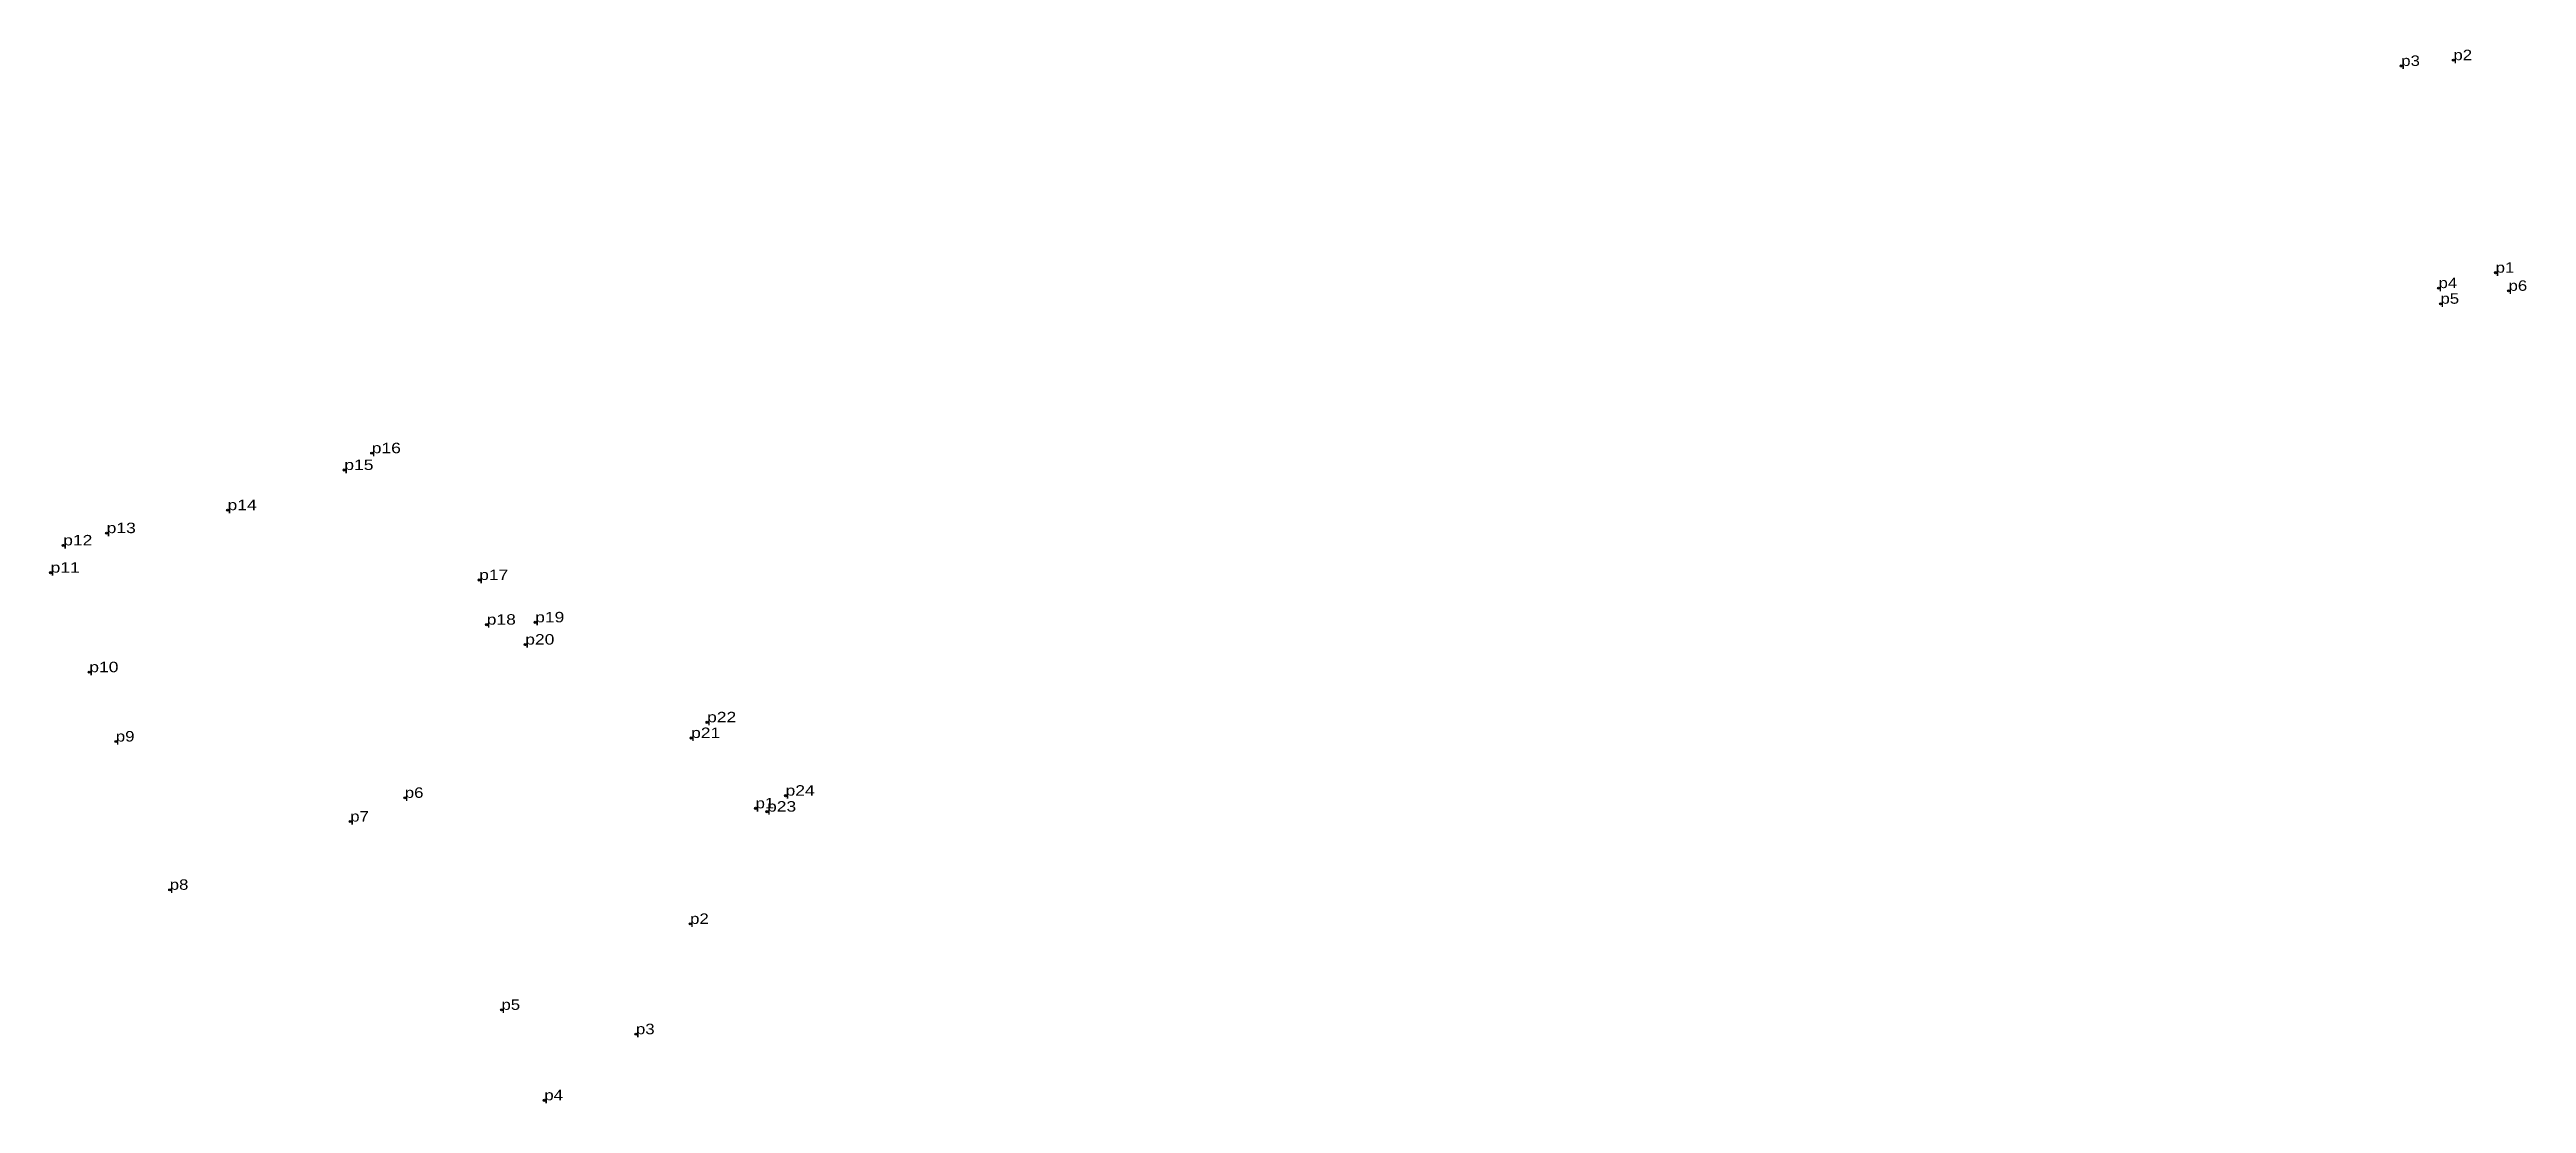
# Model space of a CAD drawing. Header units: metres. Extents: x 542983 to 552289, y 1834613 to 1839705.
# Drawn here: x 548668.3 to 549094.7, y 1838872.6 to 1839054 of the extents above; entities that cross this region are included whole.
import ezdxf

# ---------------------------------------------------------------- set-up
doc = ezdxf.new("R2010")
doc.units = ezdxf.units.M
doc.header["$LTSCALE"] = 0.72
doc.header["$PDMODE"] = 32
doc.header["$PDSIZE"] = 0.36
doc.layers.add('12', color=7, linetype='Continuous')
doc.layers.add('7', color=7, linetype='Continuous')

msp = doc.modelspace()

# ---------------------------------------------------------------- texts
at = {"layer": '12'}
for s, width, p in [('p3', 1.2, (549073.13, 1839051.16)), ('p2', 1.2, (549082.11, 1839052.15)), ('p4', 1.2, (549079.55, 1839012.93)), ('p1', 1.2, (549089.38, 1839015.58)), ('p6', 1.2, (549091.6, 1839012.46)), ('p5', 1.2, (549079.88, 1839010.24)), ('p16', 1.25, (548723.79, 1838984.52)), ('p15', 1.25, (548719.07, 1838981.63)), ('p14', 1.25, (548698.97, 1838974.72)), ('p13', 1.25, (548678.16, 1838970.77)), ('p12', 1.25, (548670.68, 1838968.66)), ('p11', 1.25, (548668.51, 1838963.97)), ('p17', 1.25, (548742.28, 1838962.7)), ('p18', 1.25, (548743.58, 1838955.02)), ('p19', 1.25, (548751.92, 1838955.42)), ('p20', 1.25, (548750.21, 1838951.59)), ('p10', 1.25, (548675.17, 1838946.84)), ('p21', 1.25, (548778.76, 1838935.52)), ('p22', 1.25, (548781.51, 1838938.22)), ('p9', 1.2, (548679.74, 1838934.91)), ('p6', 1.2, (548729.48, 1838925.22)), ('p1', 1.2, (548789.86, 1838923.41)), ('p23', 1.25, (548791.83, 1838922.85)), ('p24', 1.25, (548795.02, 1838925.6)), ('p7', 1.2, (548720.09, 1838921.14)), ('p8', 1.2, (548689.02, 1838909.4)), ('p2', 1.2, (548778.59, 1838903.53)), ('p5', 1.2, (548746.12, 1838888.74)), ('p3', 1.2, (548769.27, 1838884.55)), ('p4', 1.2, (548753.5, 1838873.18))]:
    msp.add_text(s, height=1.8, dxfattribs=dict(at, width=width)).set_placement(p)

# ---------------------------------------------------------------- linework, layer by layer
at = {"layer": '7'}
for p in [(549082.11, 1839052.15), (549073.13, 1839051.16), (549089.38, 1839015.58), (549079.55, 1839012.93), (549079.88, 1839010.24), (549091.6, 1839012.46), (548723.79, 1838984.52), (548719.07, 1838981.63), (548678.16, 1838970.77), (548698.97, 1838974.72), (548670.68, 1838968.66), (548668.51, 1838963.97), (548742.28, 1838962.7), (548743.58, 1838955.02), (548751.92, 1838955.42), (548750.21, 1838951.59), (548675.17, 1838946.84), (548781.51, 1838938.22), (548679.74, 1838934.91), (548778.76, 1838935.52), (548729.48, 1838925.22), (548795.02, 1838925.6), (548720.09, 1838921.14), (548789.86, 1838923.41), (548791.83, 1838922.85), (548689.02, 1838909.4), (548778.59, 1838903.53), (548746.12, 1838888.74), (548769.27, 1838884.55), (548753.5, 1838873.18)]:
    msp.add_point(p, dxfattribs=at)

msp.set_redraw_order([(e.dxf.handle, doc.entitydb.next_handle()) for e in msp.query("TEXT MTEXT ATTDEF DIMENSION ARC_DIMENSION")])  # texts and dimensions are drawn at this point

doc.saveas('drawing.dxf')
